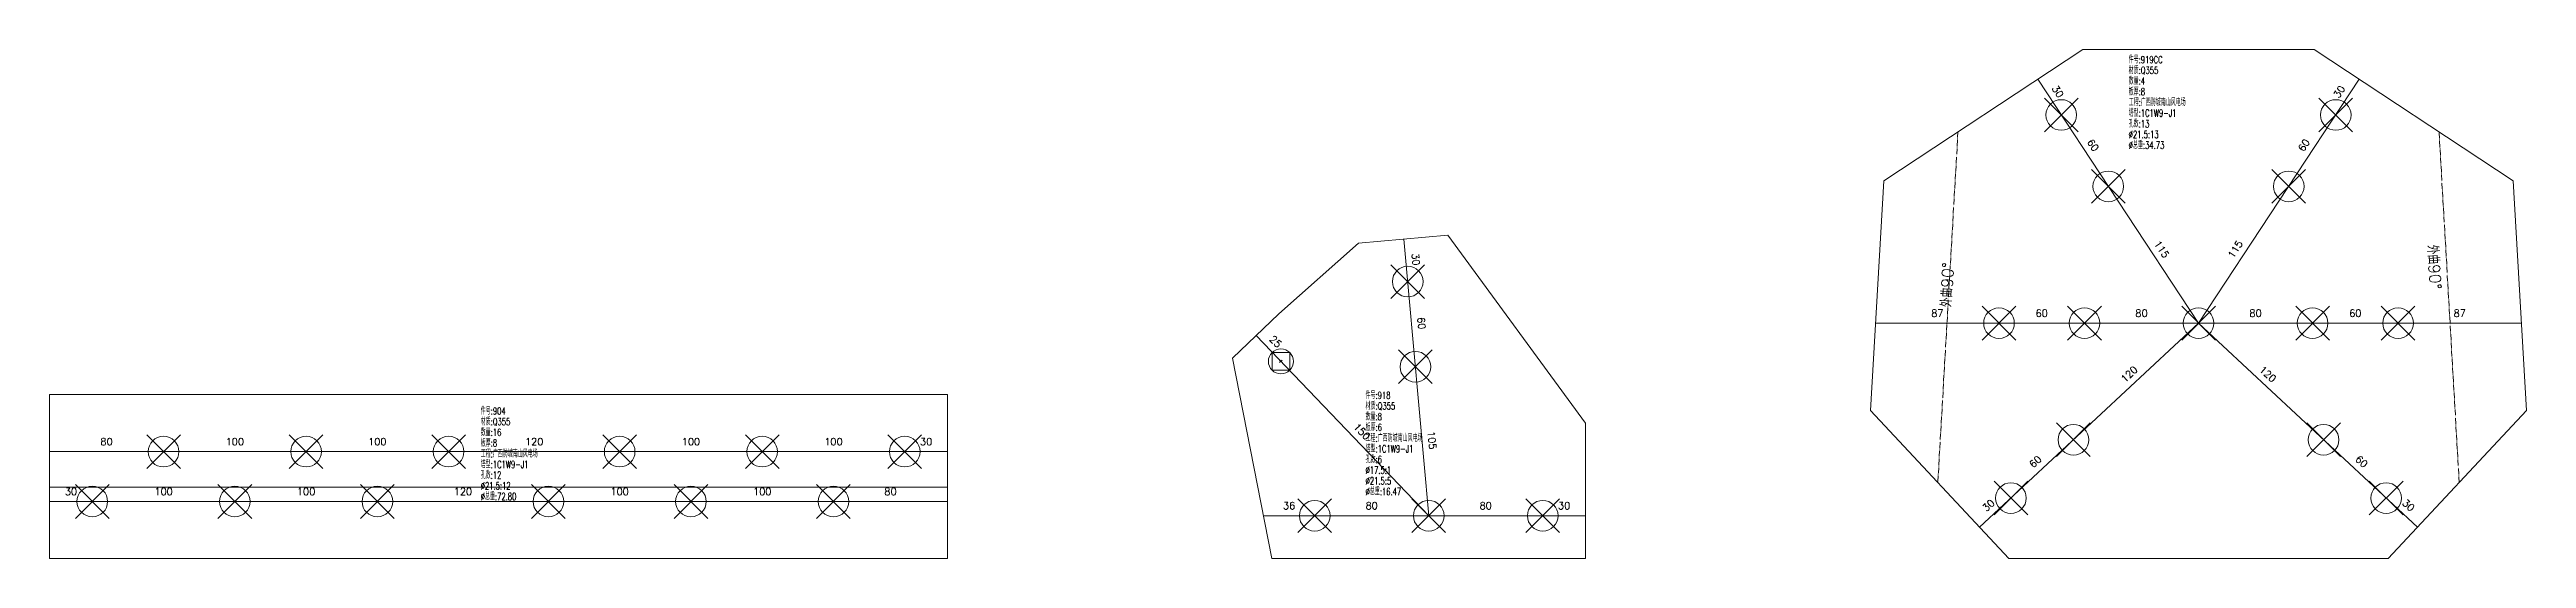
# Model space of a CAD drawing. Extents: x -105 to 10956, y -4548 to 9487.
# Drawn here: x 840 to 2578, y 986 to 1343 of the extents above; entities that cross this region are included whole.
import ezdxf
from ezdxf.enums import TextEntityAlignment as Align

# ---------------------------------------------------------------- set-up
doc = ezdxf.new("R2010")
doc.units = 0
doc.header["$MEASUREMENT"] = 0
doc.linetypes.add('制弯线', pattern=[5.9, 4, -0.5, 0.2, -0.5, 0.2, -0.5])
doc.layers.add('1', color=7, linetype='CONTINUOUS', lineweight=25)
doc.layers.add('2', color=7, linetype='CONTINUOUS', lineweight=25)
doc.styles.get("Standard").update_dxf_attribs({"font": 'simplex.shx', "width": 0.7, "height": 3, "bigfont": 'gbhzfs.shx'})

msp = doc.modelspace()

# ---------------------------------------------------------------- texts
at = {"layer": '2', "color": 7, "linetype": 'Continuous', "lineweight": 13}
for s, rotation, p in [('30', 304, (2245.64675, 1311.60916)), ('30', 57, (2449.75838, 1311.61018)), ('60', 304, (2270.41131, 1274.03634)), ('60', 57, (2424.9942, 1274.03711)), ('30', 276, (1794.54986, 1195.68665)), ('115', 304, (2318.56457, 1200.97808)), ('115', 57, (2376.84167, 1200.97837)), ('60', 276, (1798.56746, 1150.86636)), ('25', 315, (1697.42497, 1135.59235)), ('120', 43, (2301.78186, 1112.58483)), ('120', 318, (2393.64163, 1112.5846)), ('150', 315, (1757.9342, 1072.38772)), ('105', 276, (1805.93311, 1068.69582)), ('60', 43, (2235.96899, 1051.19533)), ('60', 318, (2459.45545, 1051.1951)), ('30', 43, (2203.06259, 1020.50058)), ('30', 318, (2492.36195, 1020.50069))]:
    msp.add_text(s, height=5, rotation=rotation, dxfattribs=at).set_placement(p, align=Align.BOTTOM_CENTER)
for rotation, p in [(274, (2505.60864, 1205.85849)), (87, (2176.8692, 1162.27825))]:
    msp.add_text('外曲90%%d', height=8, rotation=rotation, dxfattribs=at).set_placement(p, align=Align.BOTTOM_LEFT)
for s, p in [('87', (2164.43446, 1154.31647)), ('60', (2237.72006, 1154.31682)), ('80', (2307.72005, 1154.31718)), ('80', (2387.72005, 1154.31758)), ('60', (2457.72005, 1154.31793)), ('87', (2530.99346, 1154.31831)), ('80', (880, 1064.13763)), ('100', (970, 1064.13763)), ('100', (1070, 1064.13763)), ('120', (1180, 1064.13763)), ('100', (1290, 1064.13763)), ('100', (1390, 1064.13763)), ('30', (1455, 1064.13763)), ('30', (855, 1029.13763)), ('100', (920, 1029.13763)), ('100', (1020, 1029.13763)), ('120', (1130, 1029.13763)), ('100', (1240, 1029.13763)), ('100', (1340, 1029.13763)), ('80', (1430, 1029.13763)), ('36', (1709.68232, 1019.13763)), ('80', (1767.6323, 1019.13763)), ('80', (1847.6323, 1019.13763)), ('30', (1902.6323, 1019.13763))]:
    msp.add_text(s, height=5, dxfattribs=at).set_placement(p, align=Align.BOTTOM_CENTER)
at = {"layer": '2', "color": 7, "linetype": 'Continuous', "lineweight": 13, "char_height": 5, "width": 500, "attachment_point": 1, "line_spacing_factor": 0.9}
for s, insert in [('件号:919CC\\P材质:Q355\\P数量:4\\P板厚:8\\P工程:广西防城南山风电场\\P塔型:1C1W9-J1\\P孔数:13\\P%%c21.5:13\\P%%c总重:34.73', (2298.71032, 1338.7666)), ('件号:918\\P材质:Q355\\P数量:8\\P板厚:6\\P工程:广西防城南山风电场\\P塔型:1C1W9-J1\\P孔数:6\\P%%c17.5:1\\P%%c21.5:5\\P%%c总重:16.47', (1763.31615, 1103.13211)), ('件号:904\\P材质:Q355\\P数量:16\\P板厚:8\\P工程:广西防城南山风电场\\P塔型:1C1W9-J1\\P孔数:12\\P%%c21.5:12\\P%%c总重:72.80', (1142.5, 1092.13763))]:
    msp.add_mtext(s, dxfattribs=dict(at, insert=insert))

# ---------------------------------------------------------------- linework, layer by layer
at = {"layer": '1', "color": 7, "linetype": 'Continuous', "lineweight": 18}
for p, q in [((2266.61523, 1343.39475), (2126.89216, 1251.30218)), ((2428.78959, 1343.39557), (2266.61523, 1343.39475)), ((2568.51612, 1251.30272), (2428.78959, 1343.39557)), ((2126.89216, 1251.30218), (2117.6323, 1090.09571)), ((2577.78833, 1090.09382), (2568.51612, 1251.30272)), ((1758.3504, 1207.50193), (1702.50535, 1157.76069)), ((1821.09882, 1213.1266), (1758.3504, 1207.50193)), ((1917.6323, 1081.13763), (1821.09882, 1213.1266)), ((1702.50535, 1157.76069), (1670, 1126.64154)), ((1670, 1126.64154), (1697.6323, 986.13763)), ((1470, 1101.13763), (840, 1101.13763)), ((840, 1101.13763), (840, 986.13763)), ((1470, 986.13763), (1470, 1101.13763)), ((1917.6323, 986.13763), (1917.6323, 1081.13763)), ((2117.6323, 1090.09571), (2214.60325, 986.13763)), ((2480.82166, 986.13763), (2577.78833, 1090.09382)), ((840, 986.13763), (1470, 986.13763)), ((1697.6323, 986.13763), (1917.6323, 986.13763)), ((2214.60325, 986.13763), (2480.82166, 986.13763))]:
    msp.add_line(p, q, dxfattribs=at)
at = {"layer": '1', "color": 7, "linetype": 'Continuous', "lineweight": 13}
for p, q in [((2239.57176, 1285.60893), (2263.22176, 1309.25893)), ((2263.22176, 1285.60893), (2239.57176, 1309.25893)), ((2432.18352, 1285.60988), (2455.83352, 1309.25988)), ((2455.83352, 1285.60988), (2432.18352, 1309.25988)), ((2272.59116, 1235.51181), (2296.24116, 1259.16181)), ((2296.24116, 1235.51181), (2272.59116, 1259.16181)), ((2399.16463, 1235.51245), (2422.81463, 1259.16245)), ((2422.81463, 1235.51245), (2399.16463, 1259.16245)), ((1781.07602, 1168.65371), (1804.72602, 1192.30371)), ((1804.72602, 1168.65371), (1781.07602, 1192.30371)), ((2195.89507, 1139.49167), (2219.54507, 1163.14167)), ((2219.54507, 1139.49167), (2195.89507, 1163.14167)), ((2255.89507, 1139.49198), (2279.54507, 1163.14198)), ((2279.54507, 1139.49198), (2255.89507, 1163.14198)), ((2335.89507, 1139.49238), (2359.54507, 1163.14238)), ((2359.54507, 1139.49238), (2335.89507, 1163.14238)), ((2415.89506, 1139.49279), (2439.54506, 1163.14279)), ((2439.54506, 1139.49279), (2415.89506, 1163.14279)), ((2475.89507, 1139.49308), (2499.54507, 1163.14308)), ((2499.54507, 1139.49308), (2475.89507, 1163.14308)), ((1697.71578, 1118.30235), (1697.71578, 1130.67485)), ((1697.71578, 1130.67485), (1710.08828, 1130.67485)), ((1710.08828, 1130.67485), (1710.08828, 1118.30235)), ((1786.43285, 1108.89332), (1810.08285, 1132.54332)), ((1810.08285, 1108.89332), (1786.43285, 1132.54332)), ((1710.08828, 1118.30235), (1697.71578, 1118.30235)), ((1703.02703, 1123.6136), (1704.77703, 1125.3636)), ((1704.77703, 1123.6136), (1703.02703, 1125.3636)), ((2248.12791, 1057.63973), (2271.77791, 1081.28973)), ((2271.77791, 1057.63973), (2248.12791, 1081.28973)), ((2423.64647, 1057.63925), (2447.29647, 1081.28925)), ((2447.29647, 1057.63925), (2423.64647, 1081.28925)), ((908.175, 1049.31263), (931.825, 1072.96263)), ((931.825, 1049.31263), (908.175, 1072.96263)), ((1008.175, 1049.31263), (1031.825, 1072.96263)), ((1031.825, 1049.31263), (1008.175, 1072.96263)), ((1108.175, 1049.31263), (1131.825, 1072.96263)), ((1131.825, 1049.31263), (1108.175, 1072.96263)), ((1228.175, 1049.31263), (1251.825, 1072.96263)), ((1251.825, 1049.31263), (1228.175, 1072.96263)), ((1328.175, 1049.31263), (1351.825, 1072.96263)), ((1351.825, 1049.31263), (1328.175, 1072.96263)), ((1428.175, 1049.31263), (1451.825, 1072.96263)), ((1451.825, 1049.31263), (1428.175, 1072.96263)), ((858.175, 1014.31263), (881.825, 1037.96263)), ((881.825, 1014.31263), (858.175, 1037.96263)), ((958.175, 1014.31263), (981.825, 1037.96263)), ((981.825, 1014.31263), (958.175, 1037.96263)), ((1058.175, 1014.31263), (1081.825, 1037.96263)), ((1081.825, 1014.31263), (1058.175, 1037.96263)), ((1178.175, 1014.31263), (1201.825, 1037.96263)), ((1201.825, 1014.31263), (1178.175, 1037.96263)), ((1278.175, 1014.31263), (1301.825, 1037.96263)), ((1301.825, 1014.31263), (1278.175, 1037.96263)), ((1378.175, 1014.31263), (1401.825, 1037.96263)), ((1401.825, 1014.31263), (1378.175, 1037.96263)), ((1715.8073, 1004.31263), (1739.4573, 1027.96263)), ((1739.4573, 1004.31263), (1715.8073, 1027.96263)), ((1795.8073, 1004.31263), (1819.4573, 1027.96263)), ((1819.4573, 1004.31263), (1795.8073, 1027.96263)), ((1875.8073, 1004.31263), (1899.4573, 1027.96263)), ((1899.4573, 1004.31263), (1875.8073, 1027.96263)), ((2204.2527, 1016.71341), (2227.9027, 1040.36341)), ((2227.9027, 1016.71341), (2204.2527, 1040.36341)), ((2467.52182, 1016.71339), (2491.17182, 1040.36339)), ((2491.17182, 1016.71339), (2467.52182, 1040.36339))]:
    msp.add_line(p, q, dxfattribs=at)
for centre, radius in [((2251.39676, 1297.43393), 10.75), ((2444.00852, 1297.43488), 10.75), ((2284.41616, 1247.33681), 10.75), ((2410.98963, 1247.33745), 10.75), ((1792.90102, 1180.47871), 10.75), ((2207.72007, 1151.31667), 10.75), ((2267.72007, 1151.31698), 10.75), ((2347.72007, 1151.31738), 10.75), ((2427.72006, 1151.31779), 10.75), ((2487.72007, 1151.31808), 10.75), ((1703.90203, 1124.4886), 8.75), ((1798.25785, 1120.71832), 10.75), ((2259.95291, 1069.46473), 10.75), ((2435.47147, 1069.46425), 10.75), ((920, 1061.13763), 10.75), ((1020, 1061.13763), 10.75), ((1120, 1061.13763), 10.75), ((1240, 1061.13763), 10.75), ((1340, 1061.13763), 10.75), ((1440, 1061.13763), 10.75), ((870, 1026.13763), 10.75), ((970, 1026.13763), 10.75), ((1070, 1026.13763), 10.75), ((1190, 1026.13763), 10.75), ((1290, 1026.13763), 10.75), ((1390, 1026.13763), 10.75), ((1727.6323, 1016.13763), 10.75), ((1807.6323, 1016.13763), 10.75), ((1887.6323, 1016.13763), 10.75), ((2216.0777, 1028.53841), 10.75), ((2479.34682, 1028.53839), 10.75)]:
    msp.add_circle(centre, radius, dxfattribs=at)
at = {"layer": '2', "color": 9, "linetype": 'Continuous', "lineweight": 13}
for p, q in [((2347.70327, 1151.3174), (2234.88704, 1322.48246)), ((2347.70346, 1151.3174), (2460.51798, 1322.48359)), ((1807.63234, 1016.13763), (1790.22265, 1210.35891)), ((2574.26689, 1151.31854), (2121.14887, 1151.31627)), ((2347.70344, 1151.3174), (2194.14011, 1008.07522)), ((2347.71918, 1151.3174), (2501.28447, 1008.07544)), ((1807.63231, 1016.13763), (1686.61385, 1142.54689)), ((840, 1061.13763), (1470, 1061.13763)), ((840, 1036.13763), (1470, 1036.13763)), ((840, 1026.13763), (1470, 1026.13763)), ((1691.73233, 1016.13763), (1917.6323, 1016.13763))]:
    msp.add_line(p, q, dxfattribs=at)
at = {"layer": '2', "color": 190, "linetype": '制弯线', "lineweight": 13}
for p, q in [((2178.9453, 1285.61081), (2164.80955, 1039.51916)), ((2530.61456, 1039.51968), (2516.4601, 1285.61251))]:
    msp.add_line(p, q, dxfattribs=at)

msp.set_redraw_order([(e.dxf.handle, doc.entitydb.next_handle()) for e in msp.query("TEXT MTEXT ATTDEF DIMENSION ARC_DIMENSION")])  # texts and dimensions are drawn at this point

doc.saveas('drawing.dxf')
